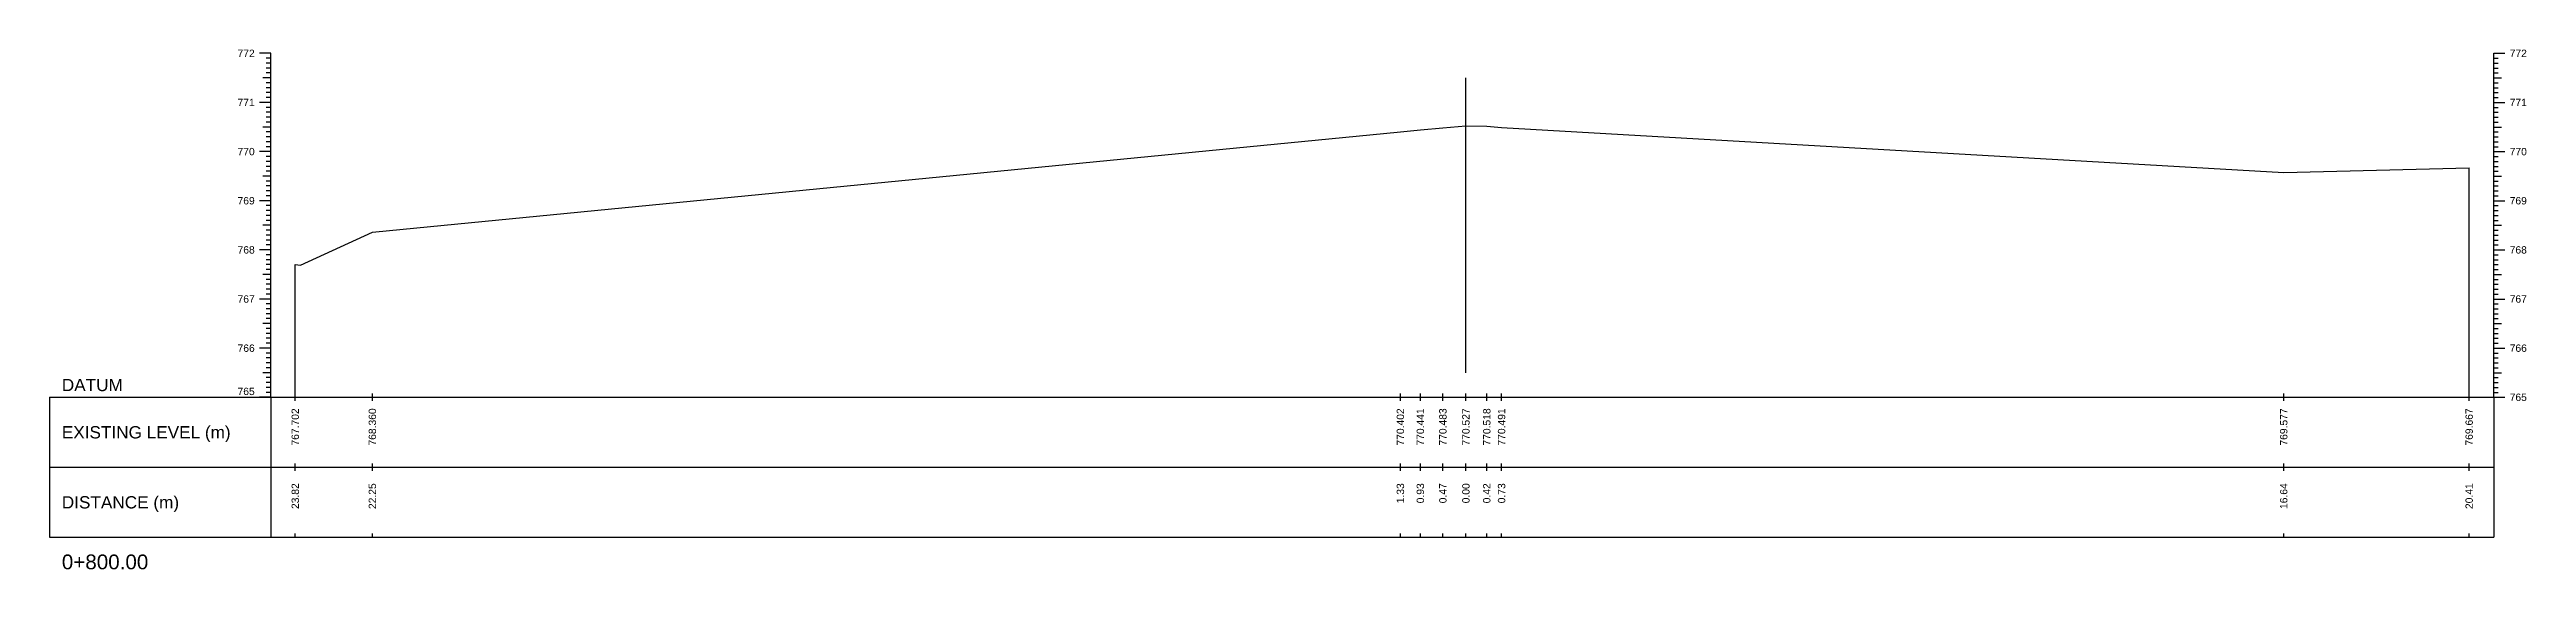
# Model space of a CAD drawing. Header units: millimetres. Extents: x 505 to 14020, y 627 to 6964.
# Drawn here: x 9220 to 9724, y 6133 to 6239 of the extents above; entities that cross this region are included whole.
import ezdxf
from ezdxf.enums import TextEntityAlignment as Align

# ---------------------------------------------------------------- set-up
doc = ezdxf.new("R2010")
doc.units = ezdxf.units.MM
for name, color, linetype in [('CL', 4, 'Continuous'), ('CS_Drawing', 7, 'Continuous'), ('GL', 3, 'Continuous')]:
    doc.layers.add(name, color=color, linetype=linetype)
doc.styles.get("Standard").update_dxf_attribs({"font": 'arial.ttf'})

msp = doc.modelspace()

# ---------------------------------------------------------------- texts
at = {"layer": 'CS_Drawing'}
for s, p in [('772', (9262.068, 6237.928)), ('771', (9262.068, 6227.928)), ('770', (9262.068, 6217.928)), ('769', (9262.068, 6207.928)), ('768', (9262.068, 6197.928)), ('767', (9262.068, 6187.928)), ('766', (9262.068, 6177.928))]:
    msp.add_text(s, height=1.5, dxfattribs=at).set_placement(p, align=Align.MIDDLE_RIGHT)
for s, height, p in [('772', 1.5, (9720.905, 6237.928)), ('771', 1.5, (9720.905, 6227.928)), ('770', 1.5, (9720.905, 6217.928)), ('769', 1.5, (9720.905, 6207.928)), ('768', 1.5, (9720.905, 6197.928)), ('767', 1.5, (9720.905, 6187.928)), ('766', 1.5, (9720.905, 6177.928)), ('DATUM', 2.5, (9222.818, 6170.428)), ('765', 1.5, (9720.905, 6167.928)), ('765', 1.5, (9720.905, 6167.928)), ('EXISTING LEVEL (m)', 2.5, (9222.818, 6160.803)), ('DISTANCE (m)', 2.5, (9222.818, 6146.553)), ('0+800.00', 3, (9222.818, 6134.428))]:
    msp.add_text(s, height=height, dxfattribs=at).set_placement(p, align=Align.MIDDLE_LEFT)
msp.add_text('765', height=1.5, dxfattribs=at).set_placement((9262.068, 6168.378), align=Align.RIGHT)
for s, p in [('767.702', (9270.318, 6165.678)), ('768.360', (9286.007, 6165.678)), ('770.402', (9495.188, 6165.678)), ('770.441', (9499.249, 6165.678)), ('770.483', (9503.826, 6165.678)), ('770.527', (9508.515, 6165.678)), ('770.518', (9512.768, 6165.678)), ('770.491', (9515.774, 6165.678)), ('769.577', (9674.927, 6165.678)), ('769.667', (9712.655, 6165.678)), ('23.82', (9270.318, 6150.428)), ('22.25', (9286.007, 6150.428)), ('1.33', (9495.188, 6150.428)), ('0.93', (9499.249, 6150.428)), ('0.47', (9503.826, 6150.428)), ('0.00', (9508.515, 6150.428)), ('0.42', (9512.768, 6150.428)), ('0.73', (9515.774, 6150.428)), ('16.64', (9674.927, 6150.428)), ('20.41', (9712.655, 6150.428))]:
    msp.add_text(s, height=1.5, rotation=90, dxfattribs=at).set_placement(p, align=Align.MIDDLE_RIGHT)

# ---------------------------------------------------------------- linework, layer by layer
at = {"layer": 'CL', "ltscale": 10}
msp.add_line((9508.518, 6172.928), (9508.518, 6232.928), dxfattribs=at)
at = {"layer": 'CS_Drawing'}
for p, q in [((9265.318, 6237.928), (9263.068, 6237.928)), ((9265.318, 6237.928), (9263.743, 6237.928)), ((9265.318, 6237.928), (9264.418, 6237.928)), ((9265.318, 6236.928), (9264.418, 6236.928)), ((9265.318, 6235.928), (9264.418, 6235.928)), ((9265.318, 6234.928), (9264.418, 6234.928)), ((9265.318, 6167.928), (9265.318, 6237.928)), ((9717.655, 6237.928), (9719.905, 6237.928)), ((9717.655, 6237.928), (9719.23, 6237.928)), ((9717.655, 6237.928), (9718.555, 6237.928)), ((9717.655, 6167.928), (9717.655, 6237.928)), ((9717.655, 6236.928), (9718.555, 6236.928)), ((9717.655, 6235.928), (9718.555, 6235.928)), ((9717.655, 6234.928), (9718.555, 6234.928)), ((9265.318, 6232.928), (9263.743, 6232.928)), ((9265.318, 6233.928), (9264.418, 6233.928)), ((9265.318, 6232.928), (9264.418, 6232.928)), ((9265.318, 6231.928), (9264.418, 6231.928)), ((9265.318, 6230.928), (9264.418, 6230.928)), ((9265.318, 6229.928), (9264.418, 6229.928)), ((9717.655, 6233.928), (9718.555, 6233.928)), ((9717.655, 6232.928), (9719.23, 6232.928)), ((9717.655, 6232.928), (9718.555, 6232.928)), ((9717.655, 6231.928), (9718.555, 6231.928)), ((9717.655, 6230.928), (9718.555, 6230.928)), ((9717.655, 6229.928), (9718.555, 6229.928)), ((9265.318, 6227.928), (9263.068, 6227.928)), ((9265.318, 6227.928), (9263.743, 6227.928)), ((9265.318, 6228.928), (9264.418, 6228.928)), ((9265.318, 6227.928), (9264.418, 6227.928)), ((9265.318, 6226.928), (9264.418, 6226.928)), ((9265.318, 6225.928), (9264.418, 6225.928)), ((9265.318, 6224.928), (9264.418, 6224.928)), ((9717.655, 6228.928), (9718.555, 6228.928)), ((9717.655, 6227.928), (9719.905, 6227.928)), ((9717.655, 6227.928), (9719.23, 6227.928)), ((9717.655, 6227.928), (9718.555, 6227.928)), ((9717.655, 6226.928), (9718.555, 6226.928)), ((9717.655, 6225.928), (9718.555, 6225.928)), ((9717.655, 6224.928), (9718.555, 6224.928)), ((9265.318, 6222.928), (9263.743, 6222.928)), ((9265.318, 6223.928), (9264.418, 6223.928)), ((9265.318, 6222.928), (9264.418, 6222.928)), ((9265.318, 6221.928), (9264.418, 6221.928)), ((9265.318, 6220.928), (9264.418, 6220.928)), ((9265.318, 6219.928), (9264.418, 6219.928)), ((9717.655, 6223.928), (9718.555, 6223.928)), ((9717.655, 6222.928), (9719.23, 6222.928)), ((9717.655, 6222.928), (9718.555, 6222.928)), ((9717.655, 6221.928), (9718.555, 6221.928)), ((9717.655, 6220.928), (9718.555, 6220.928)), ((9717.655, 6219.928), (9718.555, 6219.928)), ((9265.318, 6217.928), (9263.068, 6217.928)), ((9265.318, 6217.928), (9263.743, 6217.928)), ((9265.318, 6218.928), (9264.418, 6218.928)), ((9265.318, 6217.928), (9264.418, 6217.928)), ((9265.318, 6216.928), (9264.418, 6216.928)), ((9265.318, 6215.928), (9264.418, 6215.928)), ((9265.318, 6214.928), (9264.418, 6214.928)), ((9712.655, 6167.928), (9712.655, 6214.598)), ((9717.655, 6218.928), (9718.555, 6218.928)), ((9717.655, 6217.928), (9719.905, 6217.928)), ((9717.655, 6217.928), (9719.23, 6217.928)), ((9717.655, 6217.928), (9718.555, 6217.928)), ((9717.655, 6216.928), (9718.555, 6216.928)), ((9717.655, 6215.928), (9718.555, 6215.928)), ((9717.655, 6214.928), (9718.555, 6214.928)), ((9265.318, 6212.928), (9263.743, 6212.928)), ((9265.318, 6213.928), (9264.418, 6213.928)), ((9265.318, 6212.928), (9264.418, 6212.928)), ((9265.318, 6211.928), (9264.418, 6211.928)), ((9265.318, 6210.928), (9264.418, 6210.928)), ((9265.318, 6209.928), (9264.418, 6209.928)), ((9717.655, 6213.928), (9718.555, 6213.928)), ((9717.655, 6212.928), (9719.23, 6212.928)), ((9717.655, 6212.928), (9718.555, 6212.928)), ((9717.655, 6211.928), (9718.555, 6211.928)), ((9717.655, 6210.928), (9718.555, 6210.928)), ((9717.655, 6209.928), (9718.555, 6209.928)), ((9265.318, 6207.928), (9263.068, 6207.928)), ((9265.318, 6207.928), (9263.743, 6207.928)), ((9265.318, 6208.928), (9264.418, 6208.928)), ((9265.318, 6207.928), (9264.418, 6207.928)), ((9265.318, 6206.928), (9264.418, 6206.928)), ((9265.318, 6205.928), (9264.418, 6205.928)), ((9265.318, 6204.928), (9264.418, 6204.928)), ((9717.655, 6208.928), (9718.555, 6208.928)), ((9717.655, 6207.928), (9719.905, 6207.928)), ((9717.655, 6207.928), (9719.23, 6207.928)), ((9717.655, 6207.928), (9718.555, 6207.928)), ((9717.655, 6206.928), (9718.555, 6206.928)), ((9717.655, 6205.928), (9718.555, 6205.928)), ((9717.655, 6204.928), (9718.555, 6204.928)), ((9265.318, 6202.928), (9263.743, 6202.928)), ((9265.318, 6203.928), (9264.418, 6203.928)), ((9265.318, 6202.928), (9264.418, 6202.928)), ((9265.318, 6201.928), (9264.418, 6201.928)), ((9265.318, 6200.928), (9264.418, 6200.928)), ((9265.318, 6199.928), (9264.418, 6199.928)), ((9717.655, 6203.928), (9718.555, 6203.928)), ((9717.655, 6202.928), (9719.23, 6202.928)), ((9717.655, 6202.928), (9718.555, 6202.928)), ((9717.655, 6201.928), (9718.555, 6201.928)), ((9717.655, 6200.928), (9718.555, 6200.928)), ((9717.655, 6199.928), (9718.555, 6199.928)), ((9265.318, 6197.928), (9263.068, 6197.928)), ((9265.318, 6197.928), (9263.743, 6197.928)), ((9265.318, 6198.928), (9264.418, 6198.928)), ((9265.318, 6197.928), (9264.418, 6197.928)), ((9265.318, 6196.928), (9264.418, 6196.928)), ((9265.318, 6195.928), (9264.418, 6195.928)), ((9265.318, 6194.928), (9264.418, 6194.928)), ((9270.318, 6167.928), (9270.318, 6194.948)), ((9717.655, 6198.928), (9718.555, 6198.928)), ((9717.655, 6197.928), (9719.905, 6197.928)), ((9717.655, 6197.928), (9719.23, 6197.928)), ((9717.655, 6197.928), (9718.555, 6197.928)), ((9717.655, 6196.928), (9718.555, 6196.928)), ((9717.655, 6195.928), (9718.555, 6195.928)), ((9717.655, 6194.928), (9718.555, 6194.928)), ((9265.318, 6192.928), (9263.743, 6192.928)), ((9265.318, 6193.928), (9264.418, 6193.928)), ((9265.318, 6192.928), (9264.418, 6192.928)), ((9265.318, 6191.928), (9264.418, 6191.928)), ((9265.318, 6190.928), (9264.418, 6190.928)), ((9265.318, 6189.928), (9264.418, 6189.928)), ((9717.655, 6193.928), (9718.555, 6193.928)), ((9717.655, 6192.928), (9719.23, 6192.928)), ((9717.655, 6192.928), (9718.555, 6192.928)), ((9717.655, 6191.928), (9718.555, 6191.928)), ((9717.655, 6190.928), (9718.555, 6190.928)), ((9717.655, 6189.928), (9718.555, 6189.928)), ((9265.318, 6187.928), (9263.068, 6187.928)), ((9265.318, 6187.928), (9263.743, 6187.928)), ((9265.318, 6188.928), (9264.418, 6188.928)), ((9265.318, 6187.928), (9264.418, 6187.928)), ((9265.318, 6186.928), (9264.418, 6186.928)), ((9265.318, 6185.928), (9264.418, 6185.928)), ((9265.318, 6184.928), (9264.418, 6184.928)), ((9717.655, 6188.928), (9718.555, 6188.928)), ((9717.655, 6187.928), (9719.905, 6187.928)), ((9717.655, 6187.928), (9719.23, 6187.928)), ((9717.655, 6187.928), (9718.555, 6187.928)), ((9717.655, 6186.928), (9718.555, 6186.928)), ((9717.655, 6185.928), (9718.555, 6185.928)), ((9717.655, 6184.928), (9718.555, 6184.928)), ((9265.318, 6182.928), (9263.743, 6182.928)), ((9265.318, 6183.928), (9264.418, 6183.928)), ((9265.318, 6182.928), (9264.418, 6182.928)), ((9265.318, 6181.928), (9264.418, 6181.928)), ((9265.318, 6180.928), (9264.418, 6180.928)), ((9265.318, 6179.928), (9264.418, 6179.928)), ((9717.655, 6183.928), (9718.555, 6183.928)), ((9717.655, 6182.928), (9719.23, 6182.928)), ((9717.655, 6182.928), (9718.555, 6182.928)), ((9717.655, 6181.928), (9718.555, 6181.928)), ((9717.655, 6180.928), (9718.555, 6180.928)), ((9717.655, 6179.928), (9718.555, 6179.928)), ((9265.318, 6177.928), (9263.068, 6177.928)), ((9265.318, 6177.928), (9263.743, 6177.928)), ((9265.318, 6178.928), (9264.418, 6178.928)), ((9265.318, 6177.928), (9264.418, 6177.928)), ((9265.318, 6176.928), (9264.418, 6176.928)), ((9265.318, 6175.928), (9264.418, 6175.928)), ((9265.318, 6174.928), (9264.418, 6174.928)), ((9717.655, 6178.928), (9718.555, 6178.928)), ((9717.655, 6177.928), (9719.905, 6177.928)), ((9717.655, 6177.928), (9719.23, 6177.928)), ((9717.655, 6177.928), (9718.555, 6177.928)), ((9717.655, 6176.928), (9718.555, 6176.928)), ((9717.655, 6175.928), (9718.555, 6175.928)), ((9717.655, 6174.928), (9718.555, 6174.928)), ((9265.318, 6172.928), (9263.743, 6172.928)), ((9265.318, 6173.928), (9264.418, 6173.928)), ((9265.318, 6172.928), (9264.418, 6172.928)), ((9265.318, 6171.928), (9264.418, 6171.928)), ((9265.318, 6170.928), (9264.418, 6170.928)), ((9265.318, 6169.928), (9264.418, 6169.928)), ((9717.655, 6173.928), (9718.555, 6173.928)), ((9717.655, 6172.928), (9719.23, 6172.928)), ((9717.655, 6172.928), (9718.555, 6172.928)), ((9717.655, 6171.928), (9718.555, 6171.928)), ((9717.655, 6170.928), (9718.555, 6170.928)), ((9717.655, 6169.928), (9718.555, 6169.928)), ((9220.318, 6167.928), (9265.318, 6167.928)), ((9220.318, 6167.928), (9220.318, 6139.428)), ((9265.318, 6167.928), (9263.068, 6167.928)), ((9265.318, 6167.928), (9263.743, 6167.928)), ((9265.318, 6168.928), (9264.418, 6168.928)), ((9265.318, 6167.928), (9264.418, 6167.928)), ((9265.318, 6167.928), (9717.655, 6167.928)), ((9265.318, 6167.928), (9265.318, 6139.428)), ((9270.318, 6167.178), (9270.318, 6168.678)), ((9286.007, 6167.178), (9286.007, 6168.678)), ((9495.188, 6167.178), (9495.188, 6168.678)), ((9499.249, 6167.178), (9499.249, 6168.678)), ((9503.826, 6167.178), (9503.826, 6168.678)), ((9508.515, 6167.178), (9508.515, 6168.678)), ((9512.768, 6167.178), (9512.768, 6168.678)), ((9515.774, 6167.178), (9515.774, 6168.678)), ((9674.927, 6167.178), (9674.927, 6168.678)), ((9712.655, 6167.178), (9712.655, 6168.678)), ((9717.655, 6168.928), (9718.555, 6168.928)), ((9717.655, 6167.928), (9719.905, 6167.928)), ((9717.655, 6167.928), (9719.23, 6167.928)), ((9717.655, 6167.928), (9718.555, 6167.928)), ((9717.655, 6167.928), (9717.655, 6139.428)), ((9270.318, 6152.928), (9270.318, 6154.428)), ((9286.007, 6152.928), (9286.007, 6154.428)), ((9495.188, 6152.928), (9495.188, 6154.428)), ((9499.249, 6152.928), (9499.249, 6154.428)), ((9503.826, 6152.928), (9503.826, 6154.428)), ((9508.515, 6152.928), (9508.515, 6154.428)), ((9512.768, 6152.928), (9512.768, 6154.428)), ((9515.774, 6152.928), (9515.774, 6154.428)), ((9674.927, 6152.928), (9674.927, 6154.428)), ((9712.655, 6152.928), (9712.655, 6154.428)), ((9220.318, 6153.678), (9265.318, 6153.678)), ((9265.318, 6153.678), (9717.655, 6153.678)), ((9265.318, 6153.678), (9717.655, 6153.678)), ((9220.318, 6139.428), (9265.318, 6139.428)), ((9265.318, 6139.428), (9717.655, 6139.428)), ((9270.318, 6139.428), (9270.318, 6140.178)), ((9286.007, 6139.428), (9286.007, 6140.178)), ((9495.188, 6139.428), (9495.188, 6140.178)), ((9499.249, 6139.428), (9499.249, 6140.178)), ((9503.826, 6139.428), (9503.826, 6140.178)), ((9508.515, 6139.428), (9508.515, 6140.178)), ((9512.768, 6139.428), (9512.768, 6140.178)), ((9515.774, 6139.428), (9515.774, 6140.178)), ((9674.927, 6139.428), (9674.927, 6140.178)), ((9712.655, 6139.428), (9712.655, 6140.178))]:
    msp.add_line(p, q, dxfattribs=at)
at = {"layer": 'GL'}
msp.add_lwpolyline([(9270.318, 6194.948), (9271.366, 6194.788), (9286.007, 6201.528), (9495.188, 6221.948), (9499.249, 6222.338), (9503.826, 6222.758), (9508.515, 6223.198), (9512.768, 6223.108), (9515.774, 6222.838), (9674.927, 6213.698), (9712.655, 6214.598)], dxfattribs=at)

msp.set_redraw_order([(e.dxf.handle, doc.entitydb.next_handle()) for e in msp.query("TEXT MTEXT ATTDEF DIMENSION ARC_DIMENSION")])  # texts and dimensions are drawn at this point

doc.saveas('drawing.dxf')
